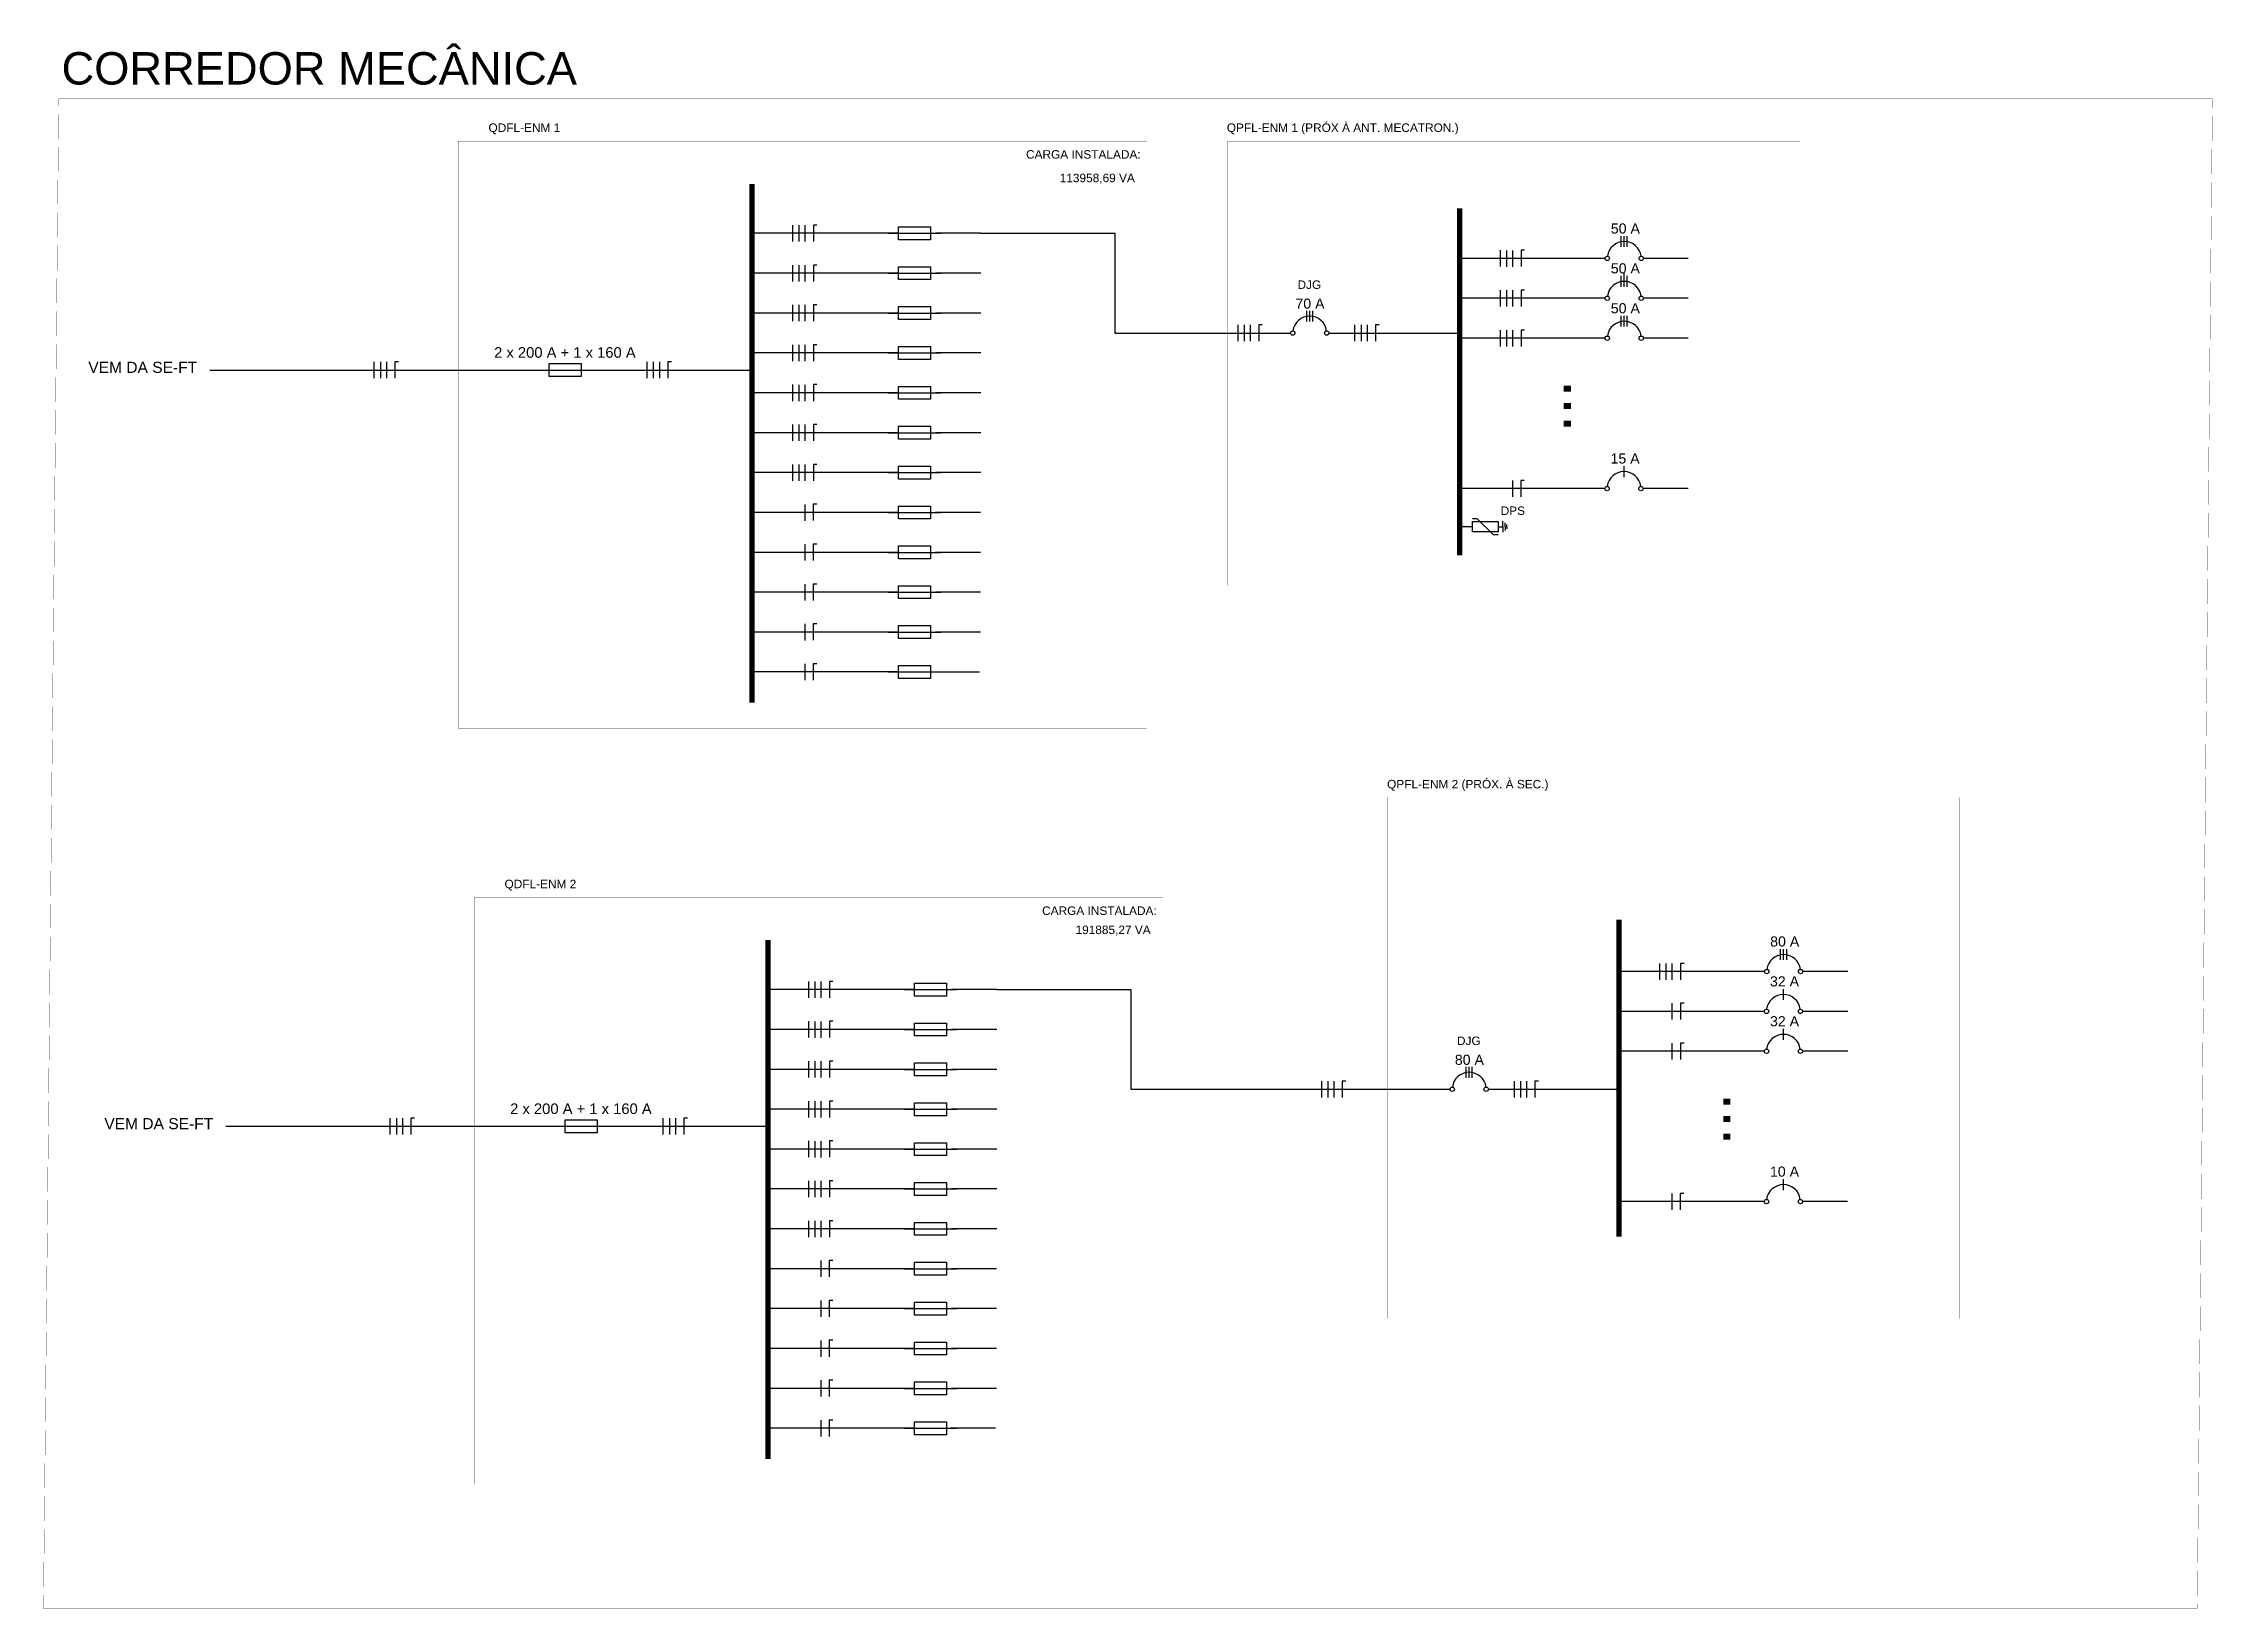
# Model space of a CAD drawing. Header units: millimetres. Extents: x 700 to 1841, y 279 to 936.
# Drawn here: x 1388 to 1714.3, y 541.5 to 777 of the extents above; entities that cross this region are included whole.
import ezdxf
from ezdxf.enums import TextEntityAlignment as Align

# ---------------------------------------------------------------- set-up
doc = ezdxf.new("R2010")
doc.units = ezdxf.units.MM
doc.linetypes.add('ACAD_ISO03W100', pattern=[30, 12, -18])
for name, color, linetype in [('A-03', 3, 'Continuous'), ('ARA_DISPOSITIVOS', 5, 'Continuous'), ('ARA_LEGENDA', 7, 'Continuous'), ('EQUIPAMENTOS', 4, 'Continuous'), ('GSP_Arq_TEXTO', 7, 'Continuous'), ('GSP_URB_TEXTO GERAL', 7, 'Continuous'), ('UNIFILAR', 3, 'Continuous'), ('VAI AO CTA', 7, 'Continuous')]:
    doc.layers.add(name, color=color, linetype=linetype)
doc.layers.add('BARRAMENTO', color=1, linetype='Continuous', lineweight=30)
doc.styles.add('ARA GERAL', font='arial.ttf', dxfattribs={"height": 10.1686})
doc.styles.add('ARA_TITULO_1', font='arial.ttf', dxfattribs={"height": 4})
doc.styles.add('ARIAL', font='arial.ttf')
doc.styles.add('ROMANS', font='arial.ttf')

msp = doc.modelspace()

# ---------------------------------------------------------------- texts
at = {"layer": 'ARA_LEGENDA', "style": 'ROMANS'}
for s, p in [('50 A', (1625.97, 749.14)), ('50 A', (1625.97, 743.14)), ('70 A', (1578.53, 737.83)), ('50 A', (1625.97, 737.14)), ('15 A', (1625.93, 714.52)), ('80 A', (1649.94, 641.86)), ('32 A', (1649.91, 635.86)), ('32 A', (1649.91, 629.86)), ('80 A', (1602.51, 624.06)), ('10 A', (1649.91, 607.24))]:
    msp.add_text(s, height=1.522, dxfattribs=at).set_placement(p, align=Align.MIDDLE)
at = {"layer": 'GSP_Arq_TEXTO', "insert": (1429.51, 775.67), "char_height": 4.8732, "attachment_point": 2, "style": 'ARIAL'}
msp.add_mtext_dynamic_manual_height_columns('CORREDOR MECÂNICA', width=88.3104, gutter_width=0.45, heights=[1.79], dxfattribs=at)
at = {"layer": 'GSP_Arq_TEXTO', "char_height": 6.816, "width": 86.3914, "attachment_point": 2, "rotation": 270, "style": 'ARIAL'}
for insert in [(1623.53, 722.41), (1647.51, 615.13)]:
    msp.add_mtext('...', dxfattribs=dict(at, insert=insert))
at = {"layer": 'GSP_Arq_TEXTO', "insert": (1609.05, 707.31), "char_height": 1.272, "width": 6.8733, "attachment_point": 2, "style": 'ARIAL'}
msp.add_mtext('DPS', dxfattribs=at)
at = {"layer": 'VAI AO CTA', "attachment_point": 3, "style": 'ARA_TITULO_1'}
for s, width, gutter_width, heights, insert, char_height in [('\\pxql,t5;QDFL-ENM 1', 25.3745, 0.45, [1.79], (1480.34, 764.94), 1.2766), ('\\pxql,t5;QPFL-ENM 1 (PRÓX À ANT. MECATRON.)', 38.0905, 0.45, [1.79], (1604.11, 764.94), 1.2766), ('CARGA INSTALADA:', 25.3745, 0.45, [1.79], (1553.06, 760.92), 1.2766), (' ^I113958,69 VA', 25.3745, 0.45, [1.79], (1552.19, 757.38), 1.2766), ('\\pxqc;VEM DA SE-FT', 23.2565, 0.59, [0], (1414.59, 729.08), 1.6745), ('\\pxql,t5;QPFL-ENM 2 (PRÓX. À SEC.)', 33.4986, 0, [1.79], (1623.63, 666.17), 1.2766), ('\\pxql,t5;QDFL-ENM 2', 25.3745, 0.45, [1.79], (1482.75, 651.15), 1.2766), ('CARGA INSTALADA:', 25.3745, 0.45, [1.79], (1555.48, 647.13), 1.2766), (' ^I191885,27 VA', 25.3745, 0.45, [1.79], (1554.57, 644.25), 1.2766), ('\\pxqc;VEM DA SE-FT', 23.2565, 0.59, [0], (1417, 615.29), 1.6745)]:
    msp.add_mtext_dynamic_manual_height_columns(s, width=width, gutter_width=gutter_width, heights=heights, dxfattribs=dict(at, insert=insert, char_height=char_height))
at = {"layer": 'VAI AO CTA', "char_height": 1.272, "width": 17.7112, "attachment_point": 2, "style": 'ARIAL'}
for insert in [(1578.44, 741.32), (1602.42, 627.55)]:
    msp.add_mtext('DJG', dxfattribs=dict(at, insert=insert))

# ---------------------------------------------------------------- blocks, each defined once
blk = doc.blocks.new('DISJ TRIF')
at = {"layer": 'A-03', "color": 2}
for p, q in [((0.217, 0.418), (0.421, 0.418)), ((0.217, 0.36), (0.421, 0.36)), ((0.217, 0.302), (0.421, 0.302))]:
    blk.add_line(p, q, dxfattribs=at)
at = {"layer": 'EQUIPAMENTOS', "color": 2}
for centre in [(0, 0.679), (0, 0.041)]:
    blk.add_circle(centre, 0.0409, dxfattribs=at)
at = {"layer": 'EQUIPAMENTOS', "color": 4}
blk.add_arc((0, 0.36), 0.319, 277.3498, 82.6502, dxfattribs=at)
blk = doc.blocks.new('dps')
at = {"layer": 'ARA_DISPOSITIVOS'}
for p, q in [((9.6, -5.6), (9.6, 0)), ((9.6, -5.6), (-9.4, -24.7)), ((-9.4, -24.7), (-9.4, -30.8))]:
    blk.add_line(p, q, dxfattribs=at)
blk.add_lwpolyline([(-6.1, 0), (6.4, 0), (6.4, -30.8), (-6.1, -30.8)], close=True, dxfattribs=at)
blk = doc.blocks.new('*U11')
at = {"layer": 'ARA_DISPOSITIVOS'}
blk.add_line((-25.3, 0), (25.4, 0), dxfattribs=at)
blk.add_lwpolyline([(15.4, 6.2), (15.4, -6.2), (-15.3, -6.2), (-15.3, 6.2)], close=True, dxfattribs=at)
at = {"style": 'ARA GERAL'}
blk.add_attdef('12A', text='', height=10.2, dxfattribs=at).set_placement((-0.2, 17.9), align=Align.TOP_CENTER)
blk = doc.blocks.new('*U107')
at = {"layer": 'ARA_DISPOSITIVOS'}
blk.add_line((-25.3, 0), (25.4, 0), dxfattribs=at)
blk.add_lwpolyline([(15.4, 6.2), (15.4, -6.2), (-15.3, -6.2), (-15.3, 6.2)], close=True, dxfattribs=at)
at = {"style": 'ARA GERAL'}
blk.add_attdef('12A', text='', height=10.2, dxfattribs=at).set_placement((-0.2, 17.9), align=Align.TOP_CENTER)
blk = doc.blocks.new('*U95')
at = {"layer": 'ARA_DISPOSITIVOS'}
blk.add_line((-25.3, 0), (25.4, 0), dxfattribs=at)
blk.add_lwpolyline([(15.4, 6.2), (15.4, -6.2), (-15.3, -6.2), (-15.3, 6.2)], close=True, dxfattribs=at)
at = {"style": 'ARA GERAL'}
blk.add_attdef('12A', text='', height=10.2, dxfattribs=at).set_placement((-0.2, 17.9), align=Align.TOP_CENTER)
blk = doc.blocks.new('*U96')
at = {"layer": 'ARA_DISPOSITIVOS'}
blk.add_line((-25.3, 0), (25.4, 0), dxfattribs=at)
blk.add_lwpolyline([(15.4, 6.2), (15.4, -6.2), (-15.3, -6.2), (-15.3, 6.2)], close=True, dxfattribs=at)
at = {"style": 'ARA GERAL'}
blk.add_attdef('12A', text='', height=10.2, dxfattribs=at).set_placement((-0.2, 17.9), align=Align.TOP_CENTER)
blk = doc.blocks.new('*U97')
at = {"layer": 'ARA_DISPOSITIVOS'}
blk.add_line((-25.3, 0), (25.4, 0), dxfattribs=at)
blk.add_lwpolyline([(15.4, 6.2), (15.4, -6.2), (-15.3, -6.2), (-15.3, 6.2)], close=True, dxfattribs=at)
at = {"style": 'ARA GERAL'}
blk.add_attdef('12A', text='', height=10.2, dxfattribs=at).set_placement((-0.2, 17.9), align=Align.TOP_CENTER)
blk = doc.blocks.new('*U98')
at = {"layer": 'ARA_DISPOSITIVOS'}
blk.add_line((-25.3, 0), (25.4, 0), dxfattribs=at)
blk.add_lwpolyline([(15.4, 6.2), (15.4, -6.2), (-15.3, -6.2), (-15.3, 6.2)], close=True, dxfattribs=at)
at = {"style": 'ARA GERAL'}
blk.add_attdef('12A', text='', height=10.2, dxfattribs=at).set_placement((-0.2, 17.9), align=Align.TOP_CENTER)
blk = doc.blocks.new('*U99')
at = {"layer": 'ARA_DISPOSITIVOS'}
blk.add_line((-25.3, 0), (25.4, 0), dxfattribs=at)
blk.add_lwpolyline([(15.4, 6.2), (15.4, -6.2), (-15.3, -6.2), (-15.3, 6.2)], close=True, dxfattribs=at)
at = {"style": 'ARA GERAL'}
blk.add_attdef('12A', text='', height=10.2, dxfattribs=at).set_placement((-0.2, 17.9), align=Align.TOP_CENTER)
blk = doc.blocks.new('*U100')
at = {"layer": 'ARA_DISPOSITIVOS'}
blk.add_line((-25.3, 0), (25.4, 0), dxfattribs=at)
blk.add_lwpolyline([(15.4, 6.2), (15.4, -6.2), (-15.3, -6.2), (-15.3, 6.2)], close=True, dxfattribs=at)
at = {"style": 'ARA GERAL'}
blk.add_attdef('12A', text='', height=10.2, dxfattribs=at).set_placement((-0.2, 17.9), align=Align.TOP_CENTER)
blk = doc.blocks.new('*U101')
at = {"layer": 'ARA_DISPOSITIVOS'}
blk.add_line((-25.3, 0), (25.4, 0), dxfattribs=at)
blk.add_lwpolyline([(15.4, 6.2), (15.4, -6.2), (-15.3, -6.2), (-15.3, 6.2)], close=True, dxfattribs=at)
at = {"style": 'ARA GERAL'}
blk.add_attdef('12A', text='', height=10.2, dxfattribs=at).set_placement((-0.2, 17.9), align=Align.TOP_CENTER)
blk = doc.blocks.new('*U102')
at = {"layer": 'ARA_DISPOSITIVOS'}
blk.add_line((-25.3, 0), (25.4, 0), dxfattribs=at)
blk.add_lwpolyline([(15.4, 6.2), (15.4, -6.2), (-15.3, -6.2), (-15.3, 6.2)], close=True, dxfattribs=at)
at = {"style": 'ARA GERAL'}
blk.add_attdef('12A', text='', height=10.2, dxfattribs=at).set_placement((-0.2, 17.9), align=Align.TOP_CENTER)
blk = doc.blocks.new('*U103')
at = {"layer": 'ARA_DISPOSITIVOS'}
blk.add_line((-25.3, 0), (25.4, 0), dxfattribs=at)
blk.add_lwpolyline([(15.4, 6.2), (15.4, -6.2), (-15.3, -6.2), (-15.3, 6.2)], close=True, dxfattribs=at)
at = {"style": 'ARA GERAL'}
blk.add_attdef('12A', text='', height=10.2, dxfattribs=at).set_placement((-0.2, 17.9), align=Align.TOP_CENTER)
blk = doc.blocks.new('*U104')
at = {"layer": 'ARA_DISPOSITIVOS'}
blk.add_line((-25.3, 0), (25.4, 0), dxfattribs=at)
blk.add_lwpolyline([(15.4, 6.2), (15.4, -6.2), (-15.3, -6.2), (-15.3, 6.2)], close=True, dxfattribs=at)
at = {"style": 'ARA GERAL'}
blk.add_attdef('12A', text='', height=10.2, dxfattribs=at).set_placement((-0.2, 17.9), align=Align.TOP_CENTER)
blk = doc.blocks.new('*U105')
at = {"layer": 'ARA_DISPOSITIVOS'}
blk.add_line((-25.3, 0), (25.4, 0), dxfattribs=at)
blk.add_lwpolyline([(15.4, 6.2), (15.4, -6.2), (-15.3, -6.2), (-15.3, 6.2)], close=True, dxfattribs=at)
at = {"style": 'ARA GERAL'}
blk.add_attdef('12A', text='', height=10.2, dxfattribs=at).set_placement((-0.2, 17.9), align=Align.TOP_CENTER)
blk = doc.blocks.new('*U106')
at = {"layer": 'ARA_DISPOSITIVOS'}
blk.add_line((-25.3, 0), (25.4, 0), dxfattribs=at)
blk.add_lwpolyline([(15.4, 6.2), (15.4, -6.2), (-15.3, -6.2), (-15.3, 6.2)], close=True, dxfattribs=at)
at = {"style": 'ARA GERAL'}
blk.add_attdef('12A', text='', height=10.2, dxfattribs=at).set_placement((-0.2, 17.9), align=Align.TOP_CENTER)

# ---------------------------------------------------------------- linework, layer by layer
msp.add_lwpolyline([(1625.8, 742), (1625.8, 742.39)])
at = {"layer": 'A-03', "color": 2}
for p, q in [((1625.77, 711.74), (1625.77, 713.38)), ((1649.75, 633.08), (1649.75, 634.71)), ((1649.75, 627.08), (1649.75, 628.71)), ((1649.75, 604.46), (1649.75, 606.09))]:
    msp.add_line(p, q, dxfattribs=at)
at = {"layer": 'ARA_LEGENDA', "color": 2, "linetype": 'ACAD_ISO03W100', "ltscale": 0.25, "const_width": 0.0375}
msp.add_lwpolyline([(1711.99, 541.5), (1388.03, 541.5), (1390.33, 768.66), (1714.28, 768.66)], close=True, dxfattribs=at)
at = {"layer": 'ARA_LEGENDA', "color": 7, "linetype": 'ACAD_ISO03W100', "ltscale": 0.25, "const_width": 0.0375}
for points in [[(1553.96, 673.96), (1450.4, 673.96), (1450.4, 762.26), (1553.96, 762.26)], [(1652.19, 695.44), (1566.16, 695.44), (1566.16, 762.26), (1652.19, 762.26)], [(1676.17, 585.16), (1590.14, 585.16), (1590.14, 663.5), (1676.17, 663.5)], [(1556.37, 560.18), (1452.82, 560.18), (1452.82, 648.47), (1556.37, 648.47)]]:
    msp.add_lwpolyline(points, close=True, dxfattribs=at)
at = {"layer": 'BARRAMENTO'}
for p, q in [((1516.48, 748.41), (1494.6, 748.41)), ((1529, 748.41), (1522.23, 748.41)), ((1622.92, 744.63), (1601.04, 744.63)), ((1635.44, 744.63), (1628.68, 744.63)), ((1516.48, 742.41), (1494.6, 742.41)), ((1529, 742.41), (1522.23, 742.41)), ((1622.92, 738.63), (1601.04, 738.63)), ((1635.44, 738.63), (1628.68, 738.63)), ((1516.48, 736.41), (1494.6, 736.41)), ((1529, 736.41), (1522.23, 736.41)), ((1622.92, 732.63), (1601.04, 732.63)), ((1635.44, 732.63), (1628.68, 732.63)), ((1516.48, 730.41), (1494.6, 730.41)), ((1529, 730.41), (1522.23, 730.41)), ((1516.48, 724.41), (1494.6, 724.41)), ((1529, 724.41), (1522.23, 724.41)), ((1516.48, 718.41), (1494.6, 718.41)), ((1529, 718.41), (1522.23, 718.41)), ((1516.48, 712.41), (1494.6, 712.41)), ((1529, 712.41), (1522.23, 712.41)), ((1622.89, 710.01), (1601.01, 710.01)), ((1635.41, 710.01), (1628.65, 710.01)), ((1516.44, 706.41), (1494.56, 706.41)), ((1528.97, 706.41), (1522.2, 706.41)), ((1516.44, 700.41), (1494.56, 700.41)), ((1528.97, 700.41), (1522.2, 700.41)), ((1516.44, 694.41), (1494.56, 694.41)), ((1528.97, 694.41), (1522.2, 694.41)), ((1516.44, 688.41), (1494.56, 688.41)), ((1528.97, 688.41), (1522.2, 688.41)), ((1516.44, 682.41), (1494.56, 682.41)), ((1528.8, 682.4), (1522.04, 682.4)), ((1646.9, 637.34), (1625.02, 637.34)), ((1659.42, 637.34), (1652.66, 637.34)), ((1518.89, 634.62), (1497.01, 634.62)), ((1531.41, 634.62), (1524.64, 634.62)), ((1646.9, 631.34), (1625.02, 631.34)), ((1659.42, 631.34), (1652.66, 631.34)), ((1518.89, 628.62), (1497.01, 628.62)), ((1531.41, 628.62), (1524.64, 628.62)), ((1646.9, 625.34), (1625.02, 625.34)), ((1659.42, 625.34), (1652.66, 625.34)), ((1518.89, 622.62), (1497.01, 622.62)), ((1531.41, 622.62), (1524.64, 622.62)), ((1518.89, 616.62), (1497.01, 616.62)), ((1531.41, 616.62), (1524.64, 616.62)), ((1518.89, 610.62), (1497.01, 610.62)), ((1531.41, 610.62), (1524.64, 610.62)), ((1518.89, 604.62), (1497.01, 604.62)), ((1531.41, 604.62), (1524.64, 604.62)), ((1646.87, 602.73), (1624.99, 602.73)), ((1659.39, 602.73), (1652.63, 602.73)), ((1518.89, 598.62), (1497.01, 598.62)), ((1531.41, 598.62), (1524.64, 598.62)), ((1518.86, 592.62), (1496.98, 592.62)), ((1531.38, 592.62), (1524.61, 592.62)), ((1518.86, 586.62), (1496.98, 586.62)), ((1531.38, 586.62), (1524.61, 586.62)), ((1518.86, 580.62), (1496.98, 580.62)), ((1531.38, 580.62), (1524.61, 580.62)), ((1518.86, 574.62), (1496.98, 574.62)), ((1531.38, 574.62), (1524.61, 574.62)), ((1518.86, 568.62), (1496.98, 568.62)), ((1531.22, 568.61), (1524.45, 568.61))]:
    msp.add_line(p, q, dxfattribs=at)
at = {"layer": 'BARRAMENTO', "color": 3, "ltscale": 200}
for p, q in [((1607.56, 704.27), (1607.56, 705.08)), ((1607.87, 704.27), (1607.87, 704.85)), ((1606.84, 704.27), (1607.56, 704.27)), ((1607.56, 704.27), (1607.56, 703.47)), ((1607.87, 704.27), (1607.87, 703.69)), ((1608.15, 704.27), (1608.15, 704.59)), ((1608.15, 704.27), (1608.15, 703.95))]:
    msp.add_line(p, q, dxfattribs=at)
at = {"layer": 'BARRAMENTO', "color": 1, "ltscale": 200}
msp.add_line((1602.99, 704.27), (1601.04, 704.27), dxfattribs=at)
at = {"layer": 'BARRAMENTO', "lineweight": 40, "const_width": 0.8}
for points in [[(1494.6, 677.81), (1494.6, 755.85)], [(1601.04, 699.95), (1601.04, 752.15)], [(1625.02, 597.46), (1625.02, 645.16)], [(1497.01, 564.02), (1497.01, 642.07)]]:
    msp.add_lwpolyline(points, dxfattribs=at)
at = {"layer": 'BARRAMENTO'}
for points in [[(1529, 748.41), (1549.19, 748.41)], [(1549.19, 748.41), (1549.19, 733.4)], [(1549.19, 733.4), (1575.62, 733.4)], [(1581.38, 733.4), (1601.04, 733.4)], [(1413.05, 727.84), (1469.18, 727.84)], [(1469.21, 727.84), (1494.6, 727.84)], [(1531.41, 634.62), (1551.6, 634.62)], [(1551.6, 634.62), (1551.6, 619.62)], [(1551.6, 619.62), (1578.04, 619.62)], [(1573.17, 619.63), (1599.6, 619.63)], [(1605.36, 619.63), (1625.02, 619.63)], [(1415.47, 614.06), (1471.59, 614.06)], [(1471.63, 614.06), (1497.01, 614.06)]]:
    msp.add_lwpolyline(points, dxfattribs=at)
at = {"layer": 'EQUIPAMENTOS', "color": 2}
for centre in [(1623.22, 710.01), (1628.32, 710.01), (1647.2, 631.34), (1652.3, 631.34), (1647.2, 625.34), (1652.3, 625.34), (1647.2, 602.73), (1652.3, 602.73)]:
    msp.add_circle(centre, 0.327, dxfattribs=at)
at = {"layer": 'EQUIPAMENTOS', "color": 4}
for centre in [(1625.77, 710.01), (1649.75, 631.34), (1649.75, 625.34), (1649.75, 602.73)]:
    msp.add_arc(centre, 2.55, 7.3498, 172.6502, dxfattribs=at)
at = {"layer": 'VAI AO CTA', "color": 1}
for p, q in [((1500.69, 749.64), (1500.69, 747.18)), ((1501.65, 749.63), (1501.65, 747.17)), ((1502.61, 747.17), (1502.61, 749.63)), ((1607.14, 745.86), (1607.14, 743.4)), ((1608.1, 745.85), (1608.1, 743.39)), ((1609.05, 743.39), (1609.05, 745.85)), ((1500.69, 743.64), (1500.69, 741.18)), ((1501.65, 743.63), (1501.65, 741.17)), ((1502.61, 741.17), (1502.61, 743.63)), ((1500.69, 737.64), (1500.69, 735.18)), ((1501.65, 737.63), (1501.65, 735.17)), ((1502.61, 735.17), (1502.61, 737.63)), ((1607.14, 739.86), (1607.14, 737.4)), ((1608.1, 739.85), (1608.1, 737.39)), ((1609.05, 737.39), (1609.05, 739.85)), ((1567.68, 734.63), (1567.68, 732.17)), ((1568.64, 734.63), (1568.64, 732.17)), ((1569.59, 732.16), (1569.59, 734.62)), ((1585.25, 734.63), (1585.25, 732.17)), ((1586.21, 734.63), (1586.21, 732.17)), ((1587.16, 732.16), (1587.16, 734.62)), ((1500.69, 731.64), (1500.69, 729.18)), ((1501.65, 731.63), (1501.65, 729.17)), ((1502.61, 729.17), (1502.61, 731.63)), ((1607.14, 733.86), (1607.14, 731.4)), ((1608.1, 733.85), (1608.1, 731.39)), ((1609.05, 731.39), (1609.05, 733.85)), ((1437.74, 729.07), (1437.74, 726.61)), ((1438.7, 729.07), (1438.7, 726.61)), ((1439.66, 726.6), (1439.66, 729.06)), ((1478.8, 729.07), (1478.8, 726.61)), ((1479.76, 729.07), (1479.76, 726.61)), ((1480.72, 726.6), (1480.72, 729.06)), ((1500.69, 725.64), (1500.69, 723.18)), ((1501.65, 725.63), (1501.65, 723.17)), ((1502.61, 723.17), (1502.61, 725.63)), ((1500.69, 719.64), (1500.69, 717.18)), ((1501.65, 719.63), (1501.65, 717.17)), ((1502.61, 717.17), (1502.61, 719.63)), ((1500.69, 713.64), (1500.69, 711.18)), ((1501.65, 713.63), (1501.65, 711.17)), ((1502.61, 711.17), (1502.61, 713.63)), ((1609.02, 708.77), (1609.02, 711.23)), ((1502.58, 705.17), (1502.58, 707.63)), ((1502.58, 699.17), (1502.58, 701.63)), ((1502.58, 693.17), (1502.58, 695.63)), ((1502.58, 687.17), (1502.58, 689.63)), ((1502.58, 681.17), (1502.58, 683.63)), ((1631.12, 638.57), (1631.12, 636.11)), ((1632.08, 638.57), (1632.08, 636.11)), ((1633.03, 636.1), (1633.03, 638.56)), ((1503.1, 635.85), (1503.1, 633.39)), ((1504.06, 635.84), (1504.06, 633.38)), ((1505.02, 633.38), (1505.02, 635.84)), ((1503.1, 629.85), (1503.1, 627.39)), ((1504.06, 629.84), (1504.06, 627.38)), ((1505.02, 627.38), (1505.02, 629.84)), ((1633.03, 630.1), (1633.03, 632.56)), ((1633.03, 624.1), (1633.03, 626.56)), ((1503.1, 623.85), (1503.1, 621.39)), ((1504.06, 623.84), (1504.06, 621.38)), ((1505.02, 621.38), (1505.02, 623.84)), ((1580.24, 620.86), (1580.24, 618.4)), ((1581.2, 620.86), (1581.2, 618.4)), ((1582.16, 618.39), (1582.16, 620.85)), ((1609.23, 620.86), (1609.23, 618.4)), ((1610.19, 620.86), (1610.19, 618.4)), ((1611.14, 618.39), (1611.14, 620.85)), ((1503.1, 617.85), (1503.1, 615.39)), ((1504.06, 617.84), (1504.06, 615.38)), ((1505.02, 615.38), (1505.02, 617.84)), ((1440.15, 615.29), (1440.15, 612.83)), ((1441.11, 615.28), (1441.11, 612.82)), ((1442.07, 612.82), (1442.07, 615.28)), ((1481.21, 615.29), (1481.21, 612.83)), ((1482.17, 615.28), (1482.17, 612.82)), ((1483.13, 612.82), (1483.13, 615.28)), ((1503.1, 611.85), (1503.1, 609.39)), ((1504.06, 611.84), (1504.06, 609.38)), ((1505.02, 609.38), (1505.02, 611.84)), ((1503.1, 605.85), (1503.1, 603.39)), ((1504.06, 605.84), (1504.06, 603.38)), ((1505.02, 603.38), (1505.02, 605.84)), ((1633, 601.49), (1633, 603.95)), ((1503.1, 599.85), (1503.1, 597.39)), ((1504.06, 599.84), (1504.06, 597.38)), ((1505.02, 597.38), (1505.02, 599.84)), ((1504.99, 591.38), (1504.99, 593.84)), ((1504.99, 585.38), (1504.99, 587.84)), ((1504.99, 579.38), (1504.99, 581.84)), ((1504.99, 573.38), (1504.99, 575.84)), ((1504.99, 567.38), (1504.99, 569.84))]:
    msp.add_line(p, q, dxfattribs=at)
at = {"layer": 'VAI AO CTA', "color": 4, "linetype": 'ACAD_ISO03W100'}
for p, q in [((1504.36, 749.64), (1503.83, 749.64)), ((1610.81, 745.86), (1610.28, 745.86)), ((1504.36, 743.64), (1503.83, 743.64)), ((1504.36, 737.64), (1503.83, 737.64)), ((1610.81, 739.86), (1610.28, 739.86)), ((1571.35, 734.63), (1570.82, 734.63)), ((1588.92, 734.63), (1588.39, 734.63)), ((1504.36, 731.64), (1503.83, 731.64)), ((1610.81, 733.86), (1610.28, 733.86)), ((1441.41, 729.07), (1440.88, 729.07)), ((1482.47, 729.07), (1481.94, 729.07)), ((1504.36, 725.64), (1503.83, 725.64)), ((1504.36, 719.64), (1503.83, 719.64)), ((1504.36, 713.64), (1503.83, 713.64)), ((1610.77, 711.24), (1610.25, 711.24)), ((1504.33, 707.64), (1503.8, 707.64)), ((1504.33, 701.64), (1503.8, 701.64)), ((1504.33, 695.64), (1503.8, 695.64)), ((1504.33, 689.64), (1503.8, 689.64)), ((1504.33, 683.64), (1503.8, 683.64)), ((1634.79, 638.57), (1634.26, 638.57)), ((1506.77, 635.85), (1506.24, 635.85)), ((1506.77, 629.85), (1506.24, 629.85)), ((1634.79, 632.57), (1634.26, 632.57)), ((1634.79, 626.57), (1634.26, 626.57)), ((1506.77, 623.85), (1506.24, 623.85)), ((1583.91, 620.86), (1583.38, 620.86)), ((1612.9, 620.86), (1612.37, 620.86)), ((1506.77, 617.85), (1506.24, 617.85)), ((1443.82, 615.29), (1443.3, 615.29)), ((1484.88, 615.29), (1484.36, 615.29)), ((1506.77, 611.85), (1506.24, 611.85)), ((1506.77, 605.85), (1506.24, 605.85)), ((1634.75, 603.96), (1634.23, 603.96)), ((1506.77, 599.85), (1506.24, 599.85)), ((1506.74, 593.85), (1506.21, 593.85)), ((1506.74, 587.85), (1506.21, 587.85)), ((1506.74, 581.85), (1506.21, 581.85)), ((1506.74, 575.85), (1506.21, 575.85)), ((1506.74, 569.85), (1506.21, 569.85))]:
    msp.add_line(p, q, dxfattribs=at)
at = {"layer": 'VAI AO CTA', "color": 4}
for p, q in [((1503.83, 749.64), (1503.83, 747.18)), ((1610.28, 745.86), (1610.28, 743.4)), ((1503.83, 743.64), (1503.83, 741.18)), ((1503.83, 737.64), (1503.83, 735.18)), ((1610.28, 739.86), (1610.28, 737.4)), ((1570.82, 734.63), (1570.82, 732.17)), ((1588.39, 734.63), (1588.39, 732.17)), ((1503.83, 731.64), (1503.83, 729.18)), ((1610.28, 733.86), (1610.28, 731.4)), ((1440.88, 729.07), (1440.88, 726.61)), ((1481.94, 729.07), (1481.94, 726.61)), ((1503.83, 725.64), (1503.83, 723.18)), ((1503.83, 719.64), (1503.83, 717.18)), ((1503.83, 713.64), (1503.83, 711.18)), ((1610.25, 711.24), (1610.25, 708.78)), ((1503.8, 707.64), (1503.8, 705.18)), ((1503.8, 701.64), (1503.8, 699.18)), ((1503.8, 695.64), (1503.8, 693.18)), ((1503.8, 689.64), (1503.8, 687.18)), ((1503.8, 683.64), (1503.8, 681.18)), ((1634.26, 638.57), (1634.26, 636.11)), ((1506.24, 635.85), (1506.24, 633.39)), ((1506.24, 629.85), (1506.24, 627.39)), ((1634.26, 632.57), (1634.26, 630.11)), ((1634.26, 626.57), (1634.26, 624.11)), ((1506.24, 623.85), (1506.24, 621.39)), ((1583.38, 620.86), (1583.38, 618.4)), ((1612.37, 620.86), (1612.37, 618.4)), ((1506.24, 617.85), (1506.24, 615.39)), ((1443.3, 615.29), (1443.3, 612.83)), ((1484.36, 615.29), (1484.36, 612.83)), ((1506.24, 611.85), (1506.24, 609.39)), ((1506.24, 605.85), (1506.24, 603.39)), ((1634.23, 603.96), (1634.23, 601.5)), ((1506.24, 599.85), (1506.24, 597.39)), ((1506.21, 593.85), (1506.21, 591.39)), ((1506.21, 587.85), (1506.21, 585.39)), ((1506.21, 581.85), (1506.21, 579.39)), ((1506.21, 575.85), (1506.21, 573.39)), ((1506.21, 569.85), (1506.21, 567.39))]:
    msp.add_line(p, q, dxfattribs=at)

# ---------------------------------------------------------------- block references
at = {"layer": 'ARA_LEGENDA', "xscale": 0.156327276839294, "yscale": 0.156327276839294, "zscale": 0.156327276839294}
for name, p in [('*U11', (1519.04, 748.41)), ('*U11', (1519.04, 742.41)), ('*U11', (1519.04, 736.41)), ('*U11', (1519.04, 730.41)), ('*U11', (1519.04, 724.41)), ('*U11', (1519.04, 718.41)), ('*U11', (1519.04, 712.41)), ('*U11', (1519.04, 706.41)), ('*U11', (1519.04, 700.41)), ('*U11', (1519.04, 694.41)), ('*U11', (1519.04, 688.41)), ('*U11', (1519.04, 682.41)), ('*U107', (1521.45, 634.62)), ('*U95', (1521.45, 628.62)), ('*U96', (1521.45, 622.62)), ('*U97', (1521.45, 616.62)), ('*U98', (1521.45, 610.62)), ('*U99', (1521.45, 604.62)), ('*U100', (1521.45, 598.62)), ('*U101', (1521.45, 592.62)), ('*U102', (1521.45, 586.62)), ('*U103', (1521.45, 580.62)), ('*U104', (1521.45, 574.62)), ('*U105', (1521.45, 568.62))]:
    msp.add_blockref(name, p, dxfattribs=at)
at = {"layer": 'ARA_LEGENDA'}
ref = msp.add_blockref('*U11', (1466.48, 727.84), dxfattribs=dict(at, xscale=0.156327276839294, yscale=0.156327276839294, zscale=0.156327276839294))
ref.add_attrib('12A', '2 x 200 A + 1 x 160 A', dxfattribs={"layer": '0', "height": 1.5896, "style": 'ARA GERAL'}).set_placement((1466.46, 731.28), align=Align.TOP_CENTER)
ref = msp.add_blockref('*U106', (1468.9, 614.06), dxfattribs=dict(at, xscale=0.156327276839294, yscale=0.156327276839294, zscale=0.156327276839294))
ref.add_attrib('12A', '2 x 200 A + 1 x 160 A', dxfattribs={"layer": '0', "height": 1.5896, "style": 'ARA GERAL'}).set_placement((1468.87, 617.49), align=Align.TOP_CENTER)
at = {"layer": 'GSP_URB_TEXTO GERAL', "color": 3, "xscale": 0.1250618214714352, "yscale": 0.1250618214714352, "zscale": 0.1250618214714352, "rotation": 89.99999999999999}
msp.add_blockref('dps', (1602.99, 704.27), dxfattribs=at)
at = {"layer": 'UNIFILAR', "color": 0, "xscale": 8, "yscale": 8, "zscale": 8, "rotation": 90}
for p in [(1628.68, 744.63), (1628.68, 738.63), (1581.38, 733.4), (1628.68, 732.63), (1652.66, 637.34), (1605.36, 619.63)]:
    msp.add_blockref('DISJ TRIF', p, dxfattribs=at)

msp.set_redraw_order([(e.dxf.handle, doc.entitydb.next_handle()) for e in msp.query("TEXT MTEXT ATTDEF DIMENSION ARC_DIMENSION")])  # texts and dimensions are drawn at this point

doc.saveas('drawing.dxf')
